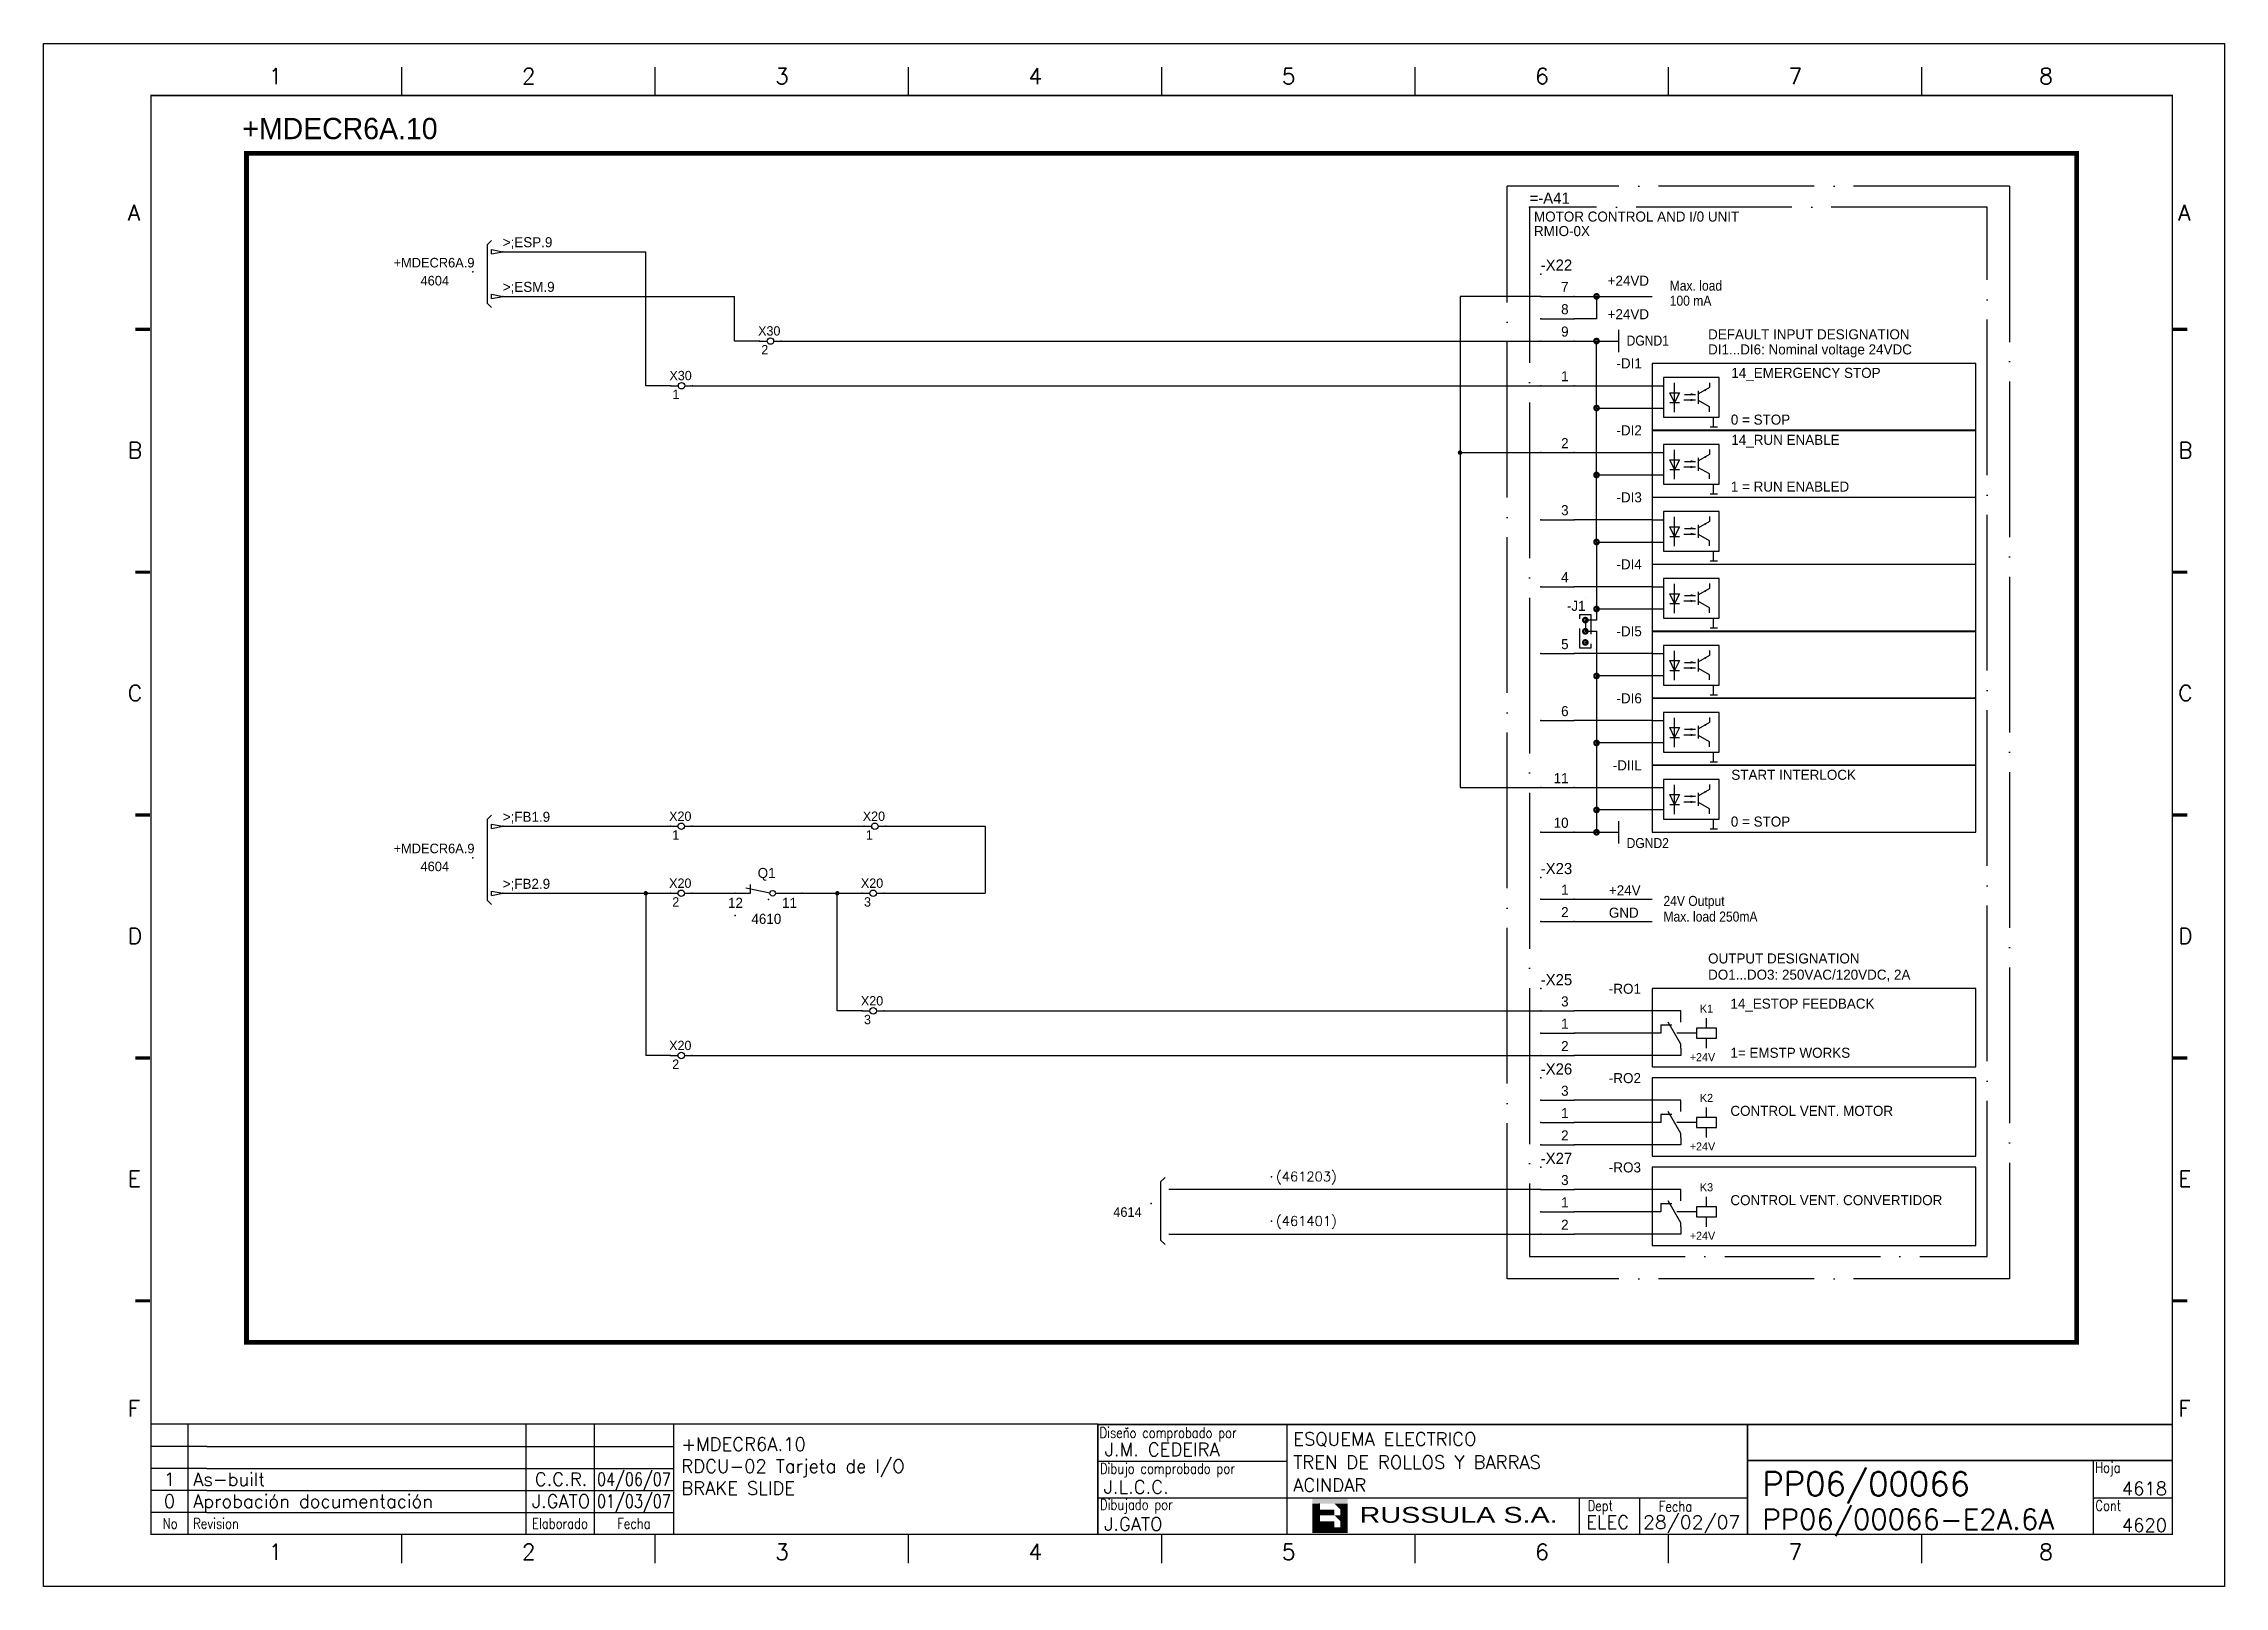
# Model space of a CAD drawing. Extents: x -275 to 145, y -1951 to 425.
# Drawn here: x -275.1 to 144.9, y -1059.9 to -762.9 of the extents above; entities that cross this region are included whole.
import ezdxf
from ezdxf.enums import TextEntityAlignment as Align

# ---------------------------------------------------------------- set-up
doc = ezdxf.new("R2010")
doc.units = 0
doc.header["$LTSCALE"] = 15
doc.header["$MEASUREMENT"] = 0
doc.header["$PDSIZE"] = 2
for name, pattern in [('DASHDOT', [1, 0.5, -0.25, 0, -0.25]), ('SOSED_FRAMEDOT', [2.5, 2, -0.25, 0, -0.25]), ('SOSED_IO', [2, 1, 1]), ('SOSED_MLINK', [0.375, 0.25, -0.125])]:
    doc.linetypes.add(name, pattern=pattern)
for name, color, linetype in [('1', 7, 'Continuous'), ('10', 5, 'Continuous'), ('2', 7, 'Continuous'), ('8', 1, 'Continuous'), ('9', 6, 'Continuous'), ('DIBUJO', 7, 'Continuous'), ('SOSED_CIRCUIT', 7, 'Continuous'), ('SOSED_DECORATIVE', 4, 'Continuous')]:
    doc.layers.add(name, color=color, linetype=linetype)
doc.styles.add('HELVETICA', font='HELV.SHX')
doc.styles.add('LABEL', font='SIMPLEX', dxfattribs={"width": 0.8, "height": 4})
doc.styles.add('ROMANS', font='ROMANS.shx', dxfattribs={"width": 0.8, "oblique": 15})

msp = doc.modelspace()

# ---------------------------------------------------------------- texts
at = {"layer": '2', "color": 6}
msp.add_text('+MDECR6A.10', height=4.0969, dxfattribs=at).set_placement((-236.8, -781.27))
at = {"layer": 'SOSED_CIRCUIT', "color": 4, "linetype": 'ByBlock'}
for s, height, p in [('+24VD', 1.934, (26.14, -808.52)), ('+24VD', 1.934, (26.14, -814.97)), ('DEFAULT INPUT DESIGNATION', 1.9345, (45.49, -818.84)), ('-J1', 1.934, (18.3, -871.11)), ('OUTPUT DESIGNATION', 1.9345, (45.49, -938.99))]:
    msp.add_text(s, height=height, dxfattribs=at).set_placement(p, align=Align.MIDDLE_LEFT)
for s, p in [('DI1...DI6: Nominal voltage 24VDC', (45.49, -822.71)), ('DO1...DO3: 250VAC/120VDC, 2A', (45.49, -943.08))]:
    msp.add_text(s, height=1.9345, dxfattribs=at).set_placement(p)
at = {"layer": 'SOSED_DECORATIVE', "width": 0.9}
for s, p in [('Max. load', (38.1, -810.43)), ('100 mA', (38.1, -813.33)), ('DGND1', (29.8, -821.01)), ('DGND2', (29.8, -917.74))]:
    msp.add_text(s, height=1.934, dxfattribs=at).set_placement(p)
at = {"layer": 'SOSED_DECORATIVE'}
for s, p in [('+24V', (26.38, -925.88)), ('GND', (26.38, -930.18))]:
    msp.add_text(s, height=1.934, dxfattribs=at).set_placement(p, align=Align.MIDDLE_LEFT)
at = {"layer": 'SOSED_DECORATIVE', "width": 0.9}
for s, height, p in [('24V Output', 1.934, (36.89, -927.92)), ('Max. load 250mA', 1.9345, (36.89, -930.93))]:
    msp.add_text(s, height=height, dxfattribs=at).set_placement(p, align=Align.MIDDLE_LEFT)
at = {"layer": 'SOSED_DECORATIVE', "linetype": 'ByBlock'}
for s, p in [('K1', (43.92, -949.42)), ('+24V', (41.96, -958.77)), ('K2', (43.92, -966.61)), ('+24V', (41.96, -975.96)), ('K3', (43.92, -983.81)), ('+24V', (41.96, -993.16))]:
    msp.add_text(s, height=1.548, dxfattribs=at).set_placement(p)

# ---------------------------------------------------------------- blocks, each defined once
blk = doc.blocks.new('NOD')
at = {"color": 0, "linetype": 'ByBlock'}
blk.add_point((0, 0), dxfattribs=at)
at = {"color": 0, "linetype": 'ByBlock', "flags": 1}
blk.add_attdef('PINNR', (2, -2), '', height=1.8, dxfattribs=at)
blk = doc.blocks.new('3AFEC2NIOBOX01A')
at = {"color": 0, "linetype": 'ByBlock'}
for points in [[(0, -5), (0, -10), (72.5, -10), (72.5, 5)], [(72.5, 5), (0, 5), (0, 0)], [(0, 0), (0, -5)]]:
    blk.add_lwpolyline(points, dxfattribs=at)
for p in [(0, 0), (0, -5)]:
    blk.add_blockref('NOD', p, dxfattribs=at)
for tag, p in [('ID4', (-2.34, 13.63)), ('ID3', (-2.34, 10.38)), ('ID_ABS', (-2.34, 4.03)), ('ID2', (-2.34, 7.13)), ('ID1', (-2.34, 3.88)), ('1A', (4, 1)), ('2A', (4, -4))]:
    blk.add_attdef(tag, text='', height=2.25, dxfattribs=at).set_placement(p, align=Align.RIGHT)
for tag, p in [('DENOM1', (17.6, -1.72)), ('ID_FREE', (17.71, 1.75)), ('DENOM2', (17.6, -5.22)), ('DENOM3', (17.6, -8.72))]:
    blk.add_attdef(tag, p, '', height=2.25, dxfattribs=at)
for tag, p in [('REM1', (73.97, -4.05)), ('REM2', (74.05, -7.21))]:
    blk.add_attdef(tag, text='', height=2.25, dxfattribs=at).set_placement(p, align=Align.TOP_LEFT)
blk = doc.blocks.new('3AFEC3NIOBOX01A')
at = {"color": 0, "linetype": 'ByBlock'}
for points in [[(72.5, 5), (0, 5), (0, 0)], [(0, -10), (0, -12.5), (72.5, -12.5), (72.5, 5)], [(0, 0), (0, -2.5)], [(0, -2.5), (0, -5)], [(0, -5), (0, -10)]]:
    blk.add_lwpolyline(points, dxfattribs=at)
for p in [(0, 0), (0, -5), (0, -10)]:
    blk.add_blockref('NOD', p, dxfattribs=at)
for tag, p in [('ID4', (-2.53, 13.58)), ('ID3', (-2.53, 10.33)), ('ID_ABS', (-2.53, 3.99)), ('ID2', (-2.53, 7.08)), ('ID1', (-2.53, 3.83)), ('1A', (4.54, 1)), ('2A', (4.54, -4)), ('3A', (4.54, -9))]:
    blk.add_attdef(tag, text='', height=2.25, dxfattribs=at).set_placement(p, align=Align.RIGHT)
for tag, p in [('ID_FREE', (17.5, 0.5)), ('DENOM1', (17.5, -3.5)), ('DENOM2', (17.5, -7)), ('DENOM3', (17.5, -10.5))]:
    blk.add_attdef(tag, p, '', height=2.25, dxfattribs=at)
for tag, p in [('REM1', (73.97, -6.55)), ('REM2', (74.05, -9.71))]:
    blk.add_attdef(tag, text='', height=2.25, dxfattribs=at).set_placement(p, align=Align.TOP_LEFT)
blk = doc.blocks.new('3AFEKXIOTERM01A')
at = {"color": 0, "linetype": 'ByBlock'}
blk.add_line((0, 0), (7.5, 0), dxfattribs=at)
for p in [(0, 0), (7.5, 0)]:
    blk.add_blockref('NOD', p, dxfattribs=at)
blk.add_attdef('*A', text='', height=2.25, dxfattribs=at).set_placement((6.25, 1), align=Align.RIGHT)
blk = doc.blocks.new('3AFEKXIOTERM02A')
at = {"color": 0, "linetype": 'ByBlock'}
blk.add_line((0, 0), (7.5, 0), dxfattribs=at)
for p in [(0, 0), (7.5, 0)]:
    blk.add_blockref('NOD', p, dxfattribs=at)
blk.add_attdef('ID_B', (-2.43, 6.92), '', height=2.25, dxfattribs=at)
blk.add_attdef('*A', text='', height=2.25, dxfattribs=at).set_placement((6.25, 1), align=Align.RIGHT)
blk.add_attdef('CREF', text='', height=2.25, dxfattribs=at).set_placement((-7.51, -2.09), align=Align.MIDDLE_RIGHT)
blk = doc.blocks.new('ANIV')
at = {"color": 0, "linetype": 'ByBlock'}
blk.add_point((0, 0), dxfattribs=at)
for tag, p in [('ID4', (0, 10.5)), ('ID3', (0, 7.25)), ('ID2', (0, 4)), ('ID1', (0, 0.75))]:
    blk.add_attdef(tag, p, '', height=2.5, dxfattribs=at)
for tag, p in [('REM1', (1, -1)), ('REM2', (1, -4.25))]:
    blk.add_attdef(tag, text='', height=2.25, dxfattribs=at).set_placement(p, align=Align.TOP_LEFT)
for tag, p in [('ARTDES1', (1, -7.5)), ('ARTDES2', (1, -10.61)), ('ARTDES3', (1, -13.91)), ('ARTDES4', (1, -17.07))]:
    blk.add_attdef(tag, text='', height=2.25).set_placement(p, align=Align.TOP_LEFT)
blk = doc.blocks.new('ADOT')
at = {"color": 0, "linetype": 'ByBlock', "const_width": 0.5}
blk.add_lwpolyline([(0, -0.5, 1), (0, 0.5, 1)], format="xyb", close=True, dxfattribs=at)
at = {"color": 0, "linetype": 'ByBlock'}
blk.add_point((0, 0), dxfattribs=at)
blk = doc.blocks.new('$PP313')
at = {"layer": '2'}
blk.add_blockref('NOD', (0, 0), dxfattribs=at)
at = {"layer": '8'}
blk.add_attdef('1A', (1, -3.325), '', height=2.15, dxfattribs=at)
at = {"layer": '9'}
blk.add_attdef('ID', (1, 1), '', height=2.15, dxfattribs=at)
blk = doc.blocks.new('ASIGSNKL')
at = {"color": 0, "linetype": 'ByBlock'}
for p, q in [((-2.5, -0.5), (-2.5, 0.5)), ((-2.5, 0.5), (0, 0)), ((-2.5, -0.5), (0, 0))]:
    blk.add_line(p, q, dxfattribs=at)
blk.add_blockref('NOD', (0, 0), dxfattribs=at)
blk.add_attdef('CREF', text='', height=2.25, dxfattribs=at).set_placement((-3.5, 0), align=Align.MIDDLE_RIGHT)
blk.add_attdef('ID1', (0, 1), '', height=2.25, dxfattribs=at)
for tag, p in [('REM1', (-3.5, -2.5)), ('REM2', (-3.5, -5.75))]:
    blk.add_attdef(tag, text='', height=2.25, dxfattribs=at).set_placement(p, align=Align.TOP_RIGHT)
blk = doc.blocks.new('$$PLL21C')
for p, q in [((-2.5, 0), (-0.75, 0)), ((0.75, 0), (2.5, 0))]:
    blk.add_line(p, q)
at = {"layer": '2'}
blk.add_circle((0, 0), 0.75, dxfattribs=at)
for p in [(-2.5, 0), (2.5, 0)]:
    blk.add_blockref('NOD', p, dxfattribs=at)
at = {"layer": '8'}
blk.add_attdef('*A', (-1.5, -3.575), '', height=2.15, dxfattribs=at)
at = {"layer": '9'}
blk.add_attdef('ID', (-1.5, 1.25), '', height=2.15, dxfattribs=at)
blk = doc.blocks.new('newcajec')
at = {"layer": '1'}
for p, q in [((179.4, 20.85), (0.13, 20.85)), ((7, 20.85), (7, 0)), ((71, 20.85), (71, 0)), ((84, 20.85), (84, 0.09)), ((99, 20.85), (99, 0)), ((215.2, 20.8), (215.2, 0)), ((10.6, 16.64), (0, 16.64)), ((10.6, 16.64), (99, 16.64)), ((184.64, 20.18), (184.81, 20.01)), ((184.81, 20.01), (185.18, 20.25)), ((10.6, 12.48), (0, 12.48)), ((10.6, 12.48), (99, 12.48)), ((179.4, 13.87), (215.2, 13.87)), ((368, 14.06), (368, 0)), ((10.6, 8.32), (0, 8.32)), ((10.6, 8.32), (99, 8.32)), ((10.6, 4.16), (0, 4.16)), ((10.6, 4.16), (99, 4.16)), ((179.4, 6.93), (267.63, 6.93)), ((267.63, 6.93), (302.5, 6.93)), ((270.63, 6.91), (270.63, 0)), ((282.07, 6.93), (282.07, 0)), ((368, 6.93), (383, 6.93))]:
    blk.add_line(p, q, dxfattribs=at)
for points in [[(47.5, 272.5, 0.3, 0.3, 0), (47.5, 277.91, 0.3, 0.3, 0)], [(95.5, 272.5, 0.3, 0.3, 0), (95.5, 277.91, 0.3, 0.3, 0)], [(143.5, 272.5, 0.3, 0.3, 0), (143.5, 277.91, 0.3, 0.3, 0)], [(191.5, 272.5, 0.3, 0.3, 0), (191.5, 277.91, 0.3, 0.3, 0)], [(239.5, 272.5, 0.3, 0.3, 0), (239.5, 277.91, 0.3, 0.3, 0)], [(287.5, 272.5, 0.3, 0.3, 0), (287.5, 277.91, 0.3, 0.3, 0)], [(335.5, 272.5, 0.3, 0.3, 0), (335.5, 277.91, 0.3, 0.3, 0)], [(-2.99, 228.23, 0.6, 0.6, 0), (-0.18, 228.23, 0.6, 0.6, 0)], [(383.01, 228.23, 0.6, 0.6, 0), (385.82, 228.23, 0.6, 0.6, 0)], [(-2.99, 182.23, 0.6, 0.6, 0), (-0.18, 182.23, 0.6, 0.6, 0)], [(383.01, 182.23, 0.6, 0.6, 0), (385.82, 182.23, 0.6, 0.6, 0)], [(-2.99, 136.23, 0.6, 0.6, 0), (-0.18, 136.23, 0.6, 0.6, 0)], [(383.01, 136.23, 0.6, 0.6, 0), (385.82, 136.23, 0.6, 0.6, 0)], [(-2.99, 90.23, 0.6, 0.6, 0), (-0.18, 90.23, 0.6, 0.6, 0)], [(383.01, 90.23, 0.6, 0.6, 0), (385.82, 90.23, 0.6, 0.6, 0)], [(-2.99, 44.23, 0.6, 0.6, 0), (-0.18, 44.23, 0.6, 0.6, 0)], [(383.01, 44.23, 0.6, 0.6, 0), (385.82, 44.23, 0.6, 0.6, 0)], [(383, 20.8, 0.3, 0.3, 0), (179.4, 20.8, 0.3, 0.3, 0), (179.4, 0, 0.3, 0.3, 0)], [(302.5, 20.8, 0.3, 0.3, 0), (302.5, 0, 0.3, 0.3, 0)], [(302.5, 14, 0.3, 0.3, 0), (383, 14, 0.3, 0.3, 0)], [(47.5, -5.5, 0.3, 0.3, 0), (47.5, -0.09, 0.3, 0.3, 0)], [(95.5, -5.5, 0.3, 0.3, 0), (95.5, -0.09, 0.3, 0.3, 0)], [(143.5, -5.5, 0.3, 0.3, 0), (143.5, -0.09, 0.3, 0.3, 0)], [(191.5, -5.5, 0.3, 0.3, 0), (191.5, -0.09, 0.3, 0.3, 0)], [(239.5, -5.5, 0.3, 0.3, 0), (239.5, -0.09, 0.3, 0.3, 0)], [(287.5, -5.5, 0.3, 0.3, 0), (287.5, -0.09, 0.3, 0.3, 0)], [(335.5, -5.5, 0.3, 0.3, 0), (335.5, -0.09, 0.3, 0.3, 0)]]:
    blk.add_lwpolyline(points, format="xyseb", dxfattribs=at)
at = {"layer": '1', "const_width": 0.3}
blk.add_lwpolyline([(0, 0), (0, 272.5), (383, 272.5), (383, 0)], close=True, dxfattribs=at)
at = {"layer": '2', "color": 14}
for p, q in [((221.42, 4.69), (221.42, 5.81)), ((221.42, 2.47), (221.42, 3.58))]:
    blk.add_line(p, q, dxfattribs=at)
for points in [[(220.05, 5.81), (220.05, 6.92), (226.74, 5.81), (226.74, 6.92)], [(221.42, 2.47), (220.05, 2.47), (221.42, 5.81), (220.05, 5.81)], [(221.42, 4.69), (224.25, 4.69), (221.42, 3.58), (224.25, 3.58)], [(224.25, 5.81), (225.37, 5.81), (225.37, 4.69)], [(225.37, 5.81), (226.74, 5.81), (225.37, 1.35), (226.74, 1.35)], [(224.25, 0.24), (224.25, 2.47), (220.05, 0.24), (220.05, 2.47)], [(224.25, 3.58), (225.37, 3.58), (225.37, 2.47)], [(226.74, 1.35), (226.74, 0.24), (224.25, 1.35), (224.25, 0.24)]]:
    blk.add_solid(points, dxfattribs=at)
at = {"layer": '1', "style": 'ROMANS'}
for s, p in [('1', (22.29, 274.68)), ('2', (70.29, 274.68)), ('3', (118.29, 274.68)), ('4', (166.29, 274.68)), ('5', (214.29, 274.68)), ('6', (262.29, 274.68)), ('7', (310.29, 274.68)), ('8', (357.79, 274.68)), ('A', (-4.37, 248.84)), ('A', (384.13, 248.84)), ('B', (-4.37, 203.84)), ('B', (384.13, 203.84)), ('C', (-4.37, 157.84)), ('C', (384.13, 157.84)), ('D', (-4.37, 111.84)), ('D', (384.13, 111.84)), ('E', (-4.37, 65.84)), ('E', (384.13, 65.84)), ('F', (-4.37, 22.34)), ('F', (384.13, 22.34)), ('1', (22.29, -4.82)), ('2', (70.29, -4.82)), ('3', (118.29, -4.82)), ('4', (166.29, -4.82)), ('5', (214.29, -4.82)), ('6', (262.29, -4.82)), ('7', (310.29, -4.82)), ('8', (357.79, -4.82))]:
    blk.add_text(s, height=3, dxfattribs=at).set_placement(p)
at = {"layer": '1', "style": 'LABEL', "width": 0.8}
for s, p in [('Diseno comprobado por', (179.73, 18.27)), ('Dibujo comprobado por', (179.81, 11.47)), ('Hoja', (368.38, 11.66)), ('Dibujado por', (179.83, 4.64)), ('Fecha', (285.71, 4.3)), ('Cont', (368.43, 4.46)), ('No', (2.23, 1.05)), ('Revision', (8, 1.05))]:
    blk.add_text(s, height=2, dxfattribs=at).set_placement(p)
for s, p in [('Dept', (274.61, 4.44)), ('Elaborado', (77.5, 1.05)), ('Fecha', (91.5, 1.05))]:
    blk.add_text(s, height=2, dxfattribs=at).set_placement(p, align=Align.CENTER)
at = {"layer": '10', "style": 'ROMANS'}
for tag, p in [('REV41', (3.5, 18.74)), ('REV43', (77.7, 18.74)), ('REV31', (3.5, 14.58)), ('REV33', (77.7, 14.58)), ('REV21', (3.5, 10.42)), ('REV23', (77.7, 10.42)), ('REV11', (3.5, 6.27)), ('REV13', (77.7, 6.27))]:
    blk.add_attdef(tag, text='', height=2.5, dxfattribs=at).set_placement(p, align=Align.MIDDLE)
for tag, p, height in [('REV42', (8, 17.49), 2.5), ('SHEETNAME1', (100.5, 15.83), 2.5), ('DESIGNCHECK', (180.74, 14.83), 2.5), ('DOCUMENTTYPE', (216.43, 16.8), 2.5), ('NOTA', (305.32, 15.8), 3), ('REV32', (8, 13.33), 2.5), ('SHEETNAME2', (100.5, 11.67), 2.5), ('OBJECT', (216.43, 12.4), 2.5), ('REV22', (8, 9.17), 2.5), ('SHEETNAME3', (100.5, 7.51), 2.5), ('DRAWINGCHECK', (180.53, 7.71), 2.5), ('CUSTOMER', (216.43, 8.08), 2.5), ('ORDER', (305.32, 7.3), 4.5), ('REV12', (8, 5.01), 2.5), ('SHEETNAME4', (100.5, 3.35), 2.5), ('DOCUMENT_ID', (305.32, 0.93), 4.4), ('USER', (180.63, 0.71), 2.5), ('DEPARTMENT', (271.93, 1.05), 2.5)]:
    blk.add_attdef(tag, p, '', height=height, dxfattribs=at)
for tag, width, p, p2 in [('REV44', 1.221199, (84.53, 17.49), (98.48, 17.49)), ('REV34', 1.221199, (84.53, 13.33), (98.48, 13.33)), ('REV24', 1.221199, (84.53, 9.17), (98.48, 9.17)), ('REV14', 1.221199, (84.53, 5.01), (98.48, 5.01)), ('CREATED2', 7.039915, (282.71, 1.05), (301.14, 1.05))]:
    blk.add_attdef(tag, text='', height=2.5, dxfattribs=dict(at, width=width)).set_placement(p, p2, align=Align.FIT)
for tag, p in [('SHEET', (382, 7.43)), ('NEXTSHEET', (382, 0.5))]:
    blk.add_attdef(tag, text='', height=2.5, dxfattribs=at).set_placement(p, align=Align.RIGHT)
at = {"layer": 'DIBUJO', "color": 14, "style": 'HELVETICA', "width": 1.3}
blk.add_text('RUSSULA S.A.', height=3, dxfattribs=at).set_placement((229, 2.19))
blk = doc.blocks.new('xk070204a')
at = {"color": 7}
for p, q in [((5, 1.57), (5, -3.43)), ((5, -3.43), (7, -3.43)), ((6.25, -2.43), (5.13, -7.81)), ((5, -9.05), (5, -13.43))]:
    blk.add_line(p, q, dxfattribs=at)
blk.add_circle((5, -8.43), 0.625, dxfattribs=at)
at = {"color": 0, "linetype": 'ByBlock'}
blk.add_point((3.59, -7.5), dxfattribs=at)
for p in [(0, 0), (5, 0), (5, -15)]:
    blk.add_blockref('NOD', p, dxfattribs=at)

# ---------------------------------------------------------------- linework, layer by layer
at = {"color": 0}
for p, q in [((-159.11, -828.73), (-159.11, -802.93)), ((-137.21, -820.13), (-142.02, -820.13)), ((-154.3, -828.73), (-159.11, -828.73)), ((-150.11, -828.73), (-146.94, -828.73)), ((-146.94, -828.73), (-146.94, -828.73)), ((-150.16, -913.55), (-117.06, -913.55)), ((-159.11, -926.45), (-159.11, -957.69)), ((-150.16, -926.45), (-143.26, -926.45)), ((-130.37, -926.45), (-117.42, -926.45)), ((-122.23, -949.09), (-122.23, -926.45)), ((-117.42, -949.09), (-122.23, -949.09)), ((-154.35, -957.69), (-159.11, -957.69))]:
    msp.add_line(p, q, dxfattribs=at)
for p, q in [((-112.87, -913.55), (-93.75, -913.55)), ((-93.75, -913.55), (-93.75, -926.45)), ((-113.23, -926.45), (-93.75, -926.45))]:
    msp.add_line(p, q)
at = {"color": 0, "const_width": 0.43}
for points in [[(-2.5, -841.62, 1), (-2.07, -841.62, 1)], [(-159.32, -926.45, 1), (-158.89, -926.45, 1)], [(-122.44, -926.45, 1), (-122.01, -926.45, 1)]]:
    msp.add_lwpolyline(points, format="xyb", close=True, dxfattribs=at)
at = {"layer": '2', "color": 3, "linetype": 'DASHDOT'}
msp.add_lwpolyline([(-236, -784.02, 0.903, 0.903, 0), (116.5, -784.02, 0.903, 0.903, 0), (116.5, -1012.92, 0.903, 0.903, 0), (-236, -1012.92, 0.903, 0.903, 0), (-236, -784.02, 0.903, 0.903, 0)], format="xyseb", dxfattribs=at)
at = {"layer": 'DIBUJO'}
msp.add_line((13.25, -983.48), (-58.34, -983.48), dxfattribs=at)
msp.add_lwpolyline([(-275.08, -762.88), (144.92, -762.88), (144.92, -1059.88), (-275.08, -1059.88), (-275.08, -762.88)], dxfattribs=at)
at = {"layer": 'SOSED_CIRCUIT', "linetype": 'SOSED_FRAMEDOT'}
msp.add_lwpolyline([(11.1, -794.34), (11.1, -996.38), (99.22, -996.38), (99.22, -794.34), (11.1, -794.34)], close=True, dxfattribs=at)
at = {"layer": 'SOSED_CIRCUIT', "linetype": 'Continuous'}
for points in [[(-186.65, -802.93), (-159.11, -802.93)], [(-186.65, -811.53), (-142.02, -811.53)], [(-142.02, -820.13), (-142.02, -811.53)], [(-186.65, -913.55), (-186.65, -913.55), (-154.35, -913.55)], [(-186.65, -926.45), (-186.65, -926.45), (-153.6, -926.45)]]:
    msp.add_lwpolyline(points, dxfattribs=at)
at = {"layer": 'SOSED_CIRCUIT'}
for points in [[(13.25, -811.53), (-2.28, -811.53), (-2.28, -841.62), (13.25, -841.62)], [(-133.02, -820.13), (13.25, -820.13)], [(-146.94, -828.73), (13.25, -828.73)], [(-2.28, -841.62), (-2.28, -876.01), (-2.28, -906.11), (13.25, -906.11)], [(-113.23, -949.09), (13.25, -949.09)], [(-150.16, -957.69), (13.25, -957.69)], [(-58.34, -992.05), (-58.34, -992.05), (13.25, -992.08)]]:
    msp.add_lwpolyline(points, dxfattribs=at)
at = {"layer": 'SOSED_CIRCUIT', "color": 3, "linetype": 'SOSED_IO'}
for points in [[(19.7, -828.73), (34.74, -828.73)], [(19.7, -841.62), (34.74, -841.62)], [(34.74, -854.52), (19.7, -854.52)], [(34.74, -867.42), (19.7, -867.42)], [(34.74, -880.31), (19.7, -880.31)], [(34.74, -893.21), (19.7, -893.21)], [(19.7, -906.11), (34.74, -906.11)], [(34.74, -949.09), (19.7, -949.09)], [(34.74, -953.39), (19.7, -953.39)], [(34.74, -957.69), (19.7, -957.69)], [(34.74, -966.29), (19.7, -966.29)], [(34.74, -970.59), (19.7, -970.59)], [(34.74, -974.89), (19.7, -974.89)], [(34.74, -983.48), (19.7, -983.48)], [(34.74, -987.78), (19.7, -987.78)], [(34.74, -992.08), (19.7, -992.08)]]:
    msp.add_lwpolyline(points, dxfattribs=at)
at = {"layer": 'SOSED_DECORATIVE', "linetype": 'SOSED_FRAMEDOT'}
for p, q in [((6.8, -1000.68), (6.8, -790.32)), ((103.52, -790.32), (6.8, -790.32)), ((103.52, -790.32), (103.52, -1000.68)), ((103.52, -1000.68), (6.8, -1000.68))]:
    msp.add_line(p, q, dxfattribs=at)
at = {"layer": 'SOSED_DECORATIVE'}
for p, q in [((36.89, -827.16), (36.89, -834.78)), ((47.64, -827.16), (36.89, -827.16)), ((47.64, -834.78), (47.64, -827.16)), ((36.89, -834.78), (47.64, -834.78)), ((46.53, -836.65), (46.53, -834.78)), ((45.87, -836.65), (47.27, -836.65)), ((36.89, -840.05), (36.89, -847.68)), ((47.64, -840.05), (36.89, -840.05)), ((47.64, -847.68), (47.64, -840.05)), ((36.89, -847.68), (47.64, -847.68)), ((46.53, -849.54), (46.53, -847.68)), ((45.87, -849.54), (47.27, -849.54)), ((36.89, -852.95), (36.89, -860.58)), ((47.64, -852.95), (36.89, -852.95)), ((47.64, -860.58), (47.64, -852.95)), ((36.89, -860.58), (47.64, -860.58)), ((46.53, -862.44), (46.53, -860.58)), ((45.87, -862.44), (47.27, -862.44)), ((36.89, -865.85), (36.89, -873.47)), ((47.64, -865.85), (36.89, -865.85)), ((47.64, -873.47), (47.64, -865.85)), ((36.89, -873.47), (47.64, -873.47)), ((46.53, -875.34), (46.53, -873.47)), ((45.87, -875.34), (47.27, -875.34)), ((47.64, -878.74), (36.89, -878.74)), ((36.89, -878.74), (36.89, -886.37)), ((47.64, -886.37), (47.64, -878.74)), ((36.89, -886.37), (47.64, -886.37)), ((45.87, -888.23), (47.27, -888.23)), ((46.53, -888.23), (46.53, -886.37)), ((36.89, -891.64), (36.89, -899.27)), ((47.64, -891.64), (36.89, -891.64)), ((47.64, -899.27), (47.64, -891.64)), ((36.89, -899.27), (47.64, -899.27)), ((45.87, -901.13), (47.27, -901.13)), ((46.53, -901.13), (46.53, -899.27)), ((36.89, -904.53), (36.89, -912.16)), ((47.64, -904.53), (36.89, -904.53)), ((47.64, -912.16), (47.64, -904.53)), ((36.89, -912.16), (47.64, -912.16)), ((45.87, -914.03), (47.27, -914.03)), ((46.53, -914.03), (46.53, -912.16))]:
    msp.add_line(p, q, dxfattribs=at)
at = {"layer": 'SOSED_DECORATIVE', "linetype": 'ByBlock'}
for p, q in [((43.63, -832.2), (43.63, -829.71)), ((43.63, -845.1), (43.63, -842.61)), ((43.63, -857.99), (43.63, -855.5)), ((43.63, -870.89), (43.63, -868.4)), ((43.63, -883.78), (43.63, -881.3)), ((43.63, -896.68), (43.63, -894.19)), ((43.63, -909.58), (43.63, -907.09)), ((36.39, -951.78), (38.52, -951.78)), ((40.26, -955.51), (37.82, -951.28)), ((40.26, -951.28), (40.26, -950.49)), ((45.17, -952.43), (45.17, -950.49)), ((40.26, -956.29), (40.26, -955.51)), ((45.17, -956.29), (45.17, -954.36)), ((36.39, -968.97), (38.52, -968.97)), ((40.26, -972.7), (37.82, -968.48)), ((40.26, -968.48), (40.26, -967.69)), ((45.17, -969.62), (45.17, -967.69)), ((40.26, -973.49), (40.26, -972.7)), ((45.17, -973.49), (45.17, -971.55)), ((36.39, -986.17), (38.52, -986.17)), ((40.26, -989.9), (37.82, -985.67)), ((40.26, -985.67), (40.26, -984.88)), ((45.17, -986.82), (45.17, -984.88)), ((40.26, -990.68), (40.26, -989.9)), ((45.17, -990.68), (45.17, -988.75))]:
    msp.add_line(p, q, dxfattribs=at)
at = {"layer": 'SOSED_DECORATIVE', "linetype": 'SOSED_MLINK'}
for p, q in [((43.23, -953.39), (39.04, -953.39)), ((43.23, -970.59), (39.04, -970.59)), ((43.23, -987.78), (39.04, -987.78))]:
    msp.add_line(p, q, dxfattribs=at)
at = {"layer": 'SOSED_DECORATIVE'}
for points in [[(-188.8, -800.79), (-189.66, -801.64), (-189.66, -812.82), (-188.8, -813.68)], [(24, -811.53), (24, -815.83), (19.7, -815.83)], [(19.7, -811.53), (24, -811.53)], [(24, -811.53), (26.14, -811.53)], [(26.14, -811.53), (34.74, -811.53)], [(28.29, -822.28), (28.29, -817.98)], [(19.7, -820.13), (24, -820.13)], [(24, -833.03), (24, -820.13)], [(24, -820.13), (28.29, -820.13)], [(24, -845.92), (24, -833.03)], [(24, -833.03), (34.74, -833.03)], [(34.74, -833.03), (36.89, -833.03)], [(24, -858.82), (24, -845.92)], [(24, -845.92), (34.74, -845.92)], [(34.74, -845.92), (36.89, -845.92)], [(24, -858.82), (24, -871.72)], [(24, -858.82), (34.74, -858.82)], [(34.74, -858.82), (36.89, -858.82)], [(21.85, -869.57), (21.85, -869.57)], [(24, -871.72), (24, -873.86), (21.85, -873.86)], [(34.74, -871.72), (24, -871.72)], [(24, -871.72), (24, -871.72)], [(36.89, -871.72), (34.74, -871.72)], [(21.85, -873.86), (21.85, -876.01)], [(21.85, -876.01), (24, -876.01), (24, -884.61)], [(21.85, -876.01), (21.85, -876.01)], [(24, -884.61), (24, -897.51)], [(34.74, -884.61), (24, -884.61)], [(36.89, -884.61), (34.74, -884.61)], [(24, -897.51), (24, -910.4)], [(34.74, -897.51), (24, -897.51)], [(36.89, -897.51), (34.74, -897.51)], [(34.74, -910.4), (24, -910.4)], [(24, -910.4), (24, -914.7)], [(36.89, -910.4), (34.74, -910.4)], [(-188.8, -911.41), (-189.66, -912.27), (-189.66, -927.74), (-188.8, -928.6)], [(19.7, -914.7), (24, -914.7)], [(24, -914.7), (28.29, -914.7)], [(28.29, -916.85), (28.29, -912.55)], [(19.7, -927.6), (34.74, -927.6)], [(19.7, -931.9), (34.74, -931.9)], [(40.26, -950.49), (40.26, -949.09), (34.74, -949.09)], [(36.39, -951.78), (36.39, -953.39), (34.74, -953.39)], [(40.26, -956.29), (40.26, -957.69), (34.74, -957.69)], [(40.26, -967.69), (40.26, -966.29), (34.74, -966.29)], [(36.39, -968.97), (36.39, -970.59), (34.74, -970.59)], [(40.26, -973.49), (40.26, -974.89), (34.74, -974.89)], [(-59.09, -981.16), (-59.95, -982.02), (-59.95, -993.2), (-59.09, -994.06)], [(40.26, -984.88), (40.26, -983.48), (34.74, -983.48)], [(36.39, -986.17), (36.39, -987.78), (34.74, -987.78)], [(40.26, -990.68), (40.26, -992.08), (34.74, -992.08)]]:
    msp.add_lwpolyline(points, dxfattribs=at)
at = {"layer": 'SOSED_DECORATIVE', "linetype": 'ByBlock'}
for points in [[(34.74, -828.73), (36.89, -828.73)], [(39.96, -830.08), (39.03, -831.95), (38.09, -830.08)], [(38.09, -830.08), (39.96, -830.08)], [(39.03, -833.82), (39.03, -828.2)], [(40.85, -831.48), (43.07, -831.48)], [(40.92, -830.4), (43.07, -830.4)], [(45.73, -828.15), (45.73, -829.1), (43.63, -830.3)], [(38.09, -831.95), (39.96, -831.95)], [(45.73, -833.76), (45.73, -832.81), (43.63, -831.61)], [(34.74, -841.62), (36.89, -841.62)], [(38.09, -842.97), (39.96, -842.97)], [(39.96, -842.97), (39.03, -844.85), (38.09, -842.97)], [(39.03, -846.72), (39.03, -841.1)], [(40.92, -843.3), (43.07, -843.3)], [(45.73, -841.04), (45.73, -842), (43.63, -843.2)], [(38.09, -844.85), (39.96, -844.85)], [(40.85, -844.38), (43.07, -844.38)], [(45.73, -846.66), (45.73, -845.7), (43.63, -844.51)], [(34.74, -854.52), (36.89, -854.52)], [(39.96, -855.87), (39.03, -857.74), (38.09, -855.87)], [(38.09, -855.87), (39.96, -855.87)], [(39.03, -859.62), (39.03, -854)], [(40.92, -856.19), (43.07, -856.19)], [(45.73, -853.94), (45.73, -854.89), (43.63, -856.09)], [(38.09, -857.74), (39.96, -857.74)], [(40.85, -857.28), (43.07, -857.28)], [(45.73, -859.56), (45.73, -858.6), (43.63, -857.4)], [(34.74, -867.42), (36.89, -867.42)], [(39.96, -868.77), (39.03, -870.64), (38.09, -868.77)], [(38.09, -868.77), (39.96, -868.77)], [(39.03, -872.51), (39.03, -866.89)], [(40.92, -869.09), (43.07, -869.09)], [(45.73, -866.84), (45.73, -867.79), (43.63, -868.99)], [(38.09, -870.64), (39.96, -870.64)], [(40.85, -870.17), (43.07, -870.17)], [(45.73, -872.45), (45.73, -871.5), (43.63, -870.3)], [(34.74, -880.31), (36.89, -880.31)], [(39.96, -881.66), (39.03, -883.54), (38.09, -881.66)], [(38.09, -881.66), (39.96, -881.66)], [(39.03, -885.41), (39.03, -879.79)], [(40.92, -881.99), (43.07, -881.99)], [(45.73, -879.73), (45.73, -880.69), (43.63, -881.88)], [(38.09, -883.54), (39.96, -883.54)], [(40.85, -883.07), (43.07, -883.07)], [(45.73, -885.35), (45.73, -884.39), (43.63, -883.2)], [(34.74, -893.21), (36.89, -893.21)], [(39.96, -894.56), (39.03, -896.43), (38.09, -894.56)], [(38.09, -894.56), (39.96, -894.56)], [(39.03, -898.3), (39.03, -892.69)], [(45.73, -892.63), (45.73, -893.58), (43.63, -894.78)], [(38.09, -896.43), (39.96, -896.43)], [(40.85, -895.97), (43.07, -895.97)], [(40.92, -894.88), (43.07, -894.88)], [(45.73, -898.25), (45.73, -897.29), (43.63, -896.09)], [(34.74, -906.11), (36.89, -906.11)], [(39.03, -911.2), (39.03, -905.58)], [(45.73, -905.52), (45.73, -906.48), (43.63, -907.68)], [(38.09, -907.46), (39.96, -907.46)], [(39.96, -907.46), (39.03, -909.33), (38.09, -907.46)], [(38.09, -909.33), (39.96, -909.33)], [(40.85, -908.86), (43.07, -908.86)], [(40.92, -907.78), (43.07, -907.78)], [(45.73, -911.14), (45.73, -910.19), (43.63, -908.99)]]:
    msp.add_lwpolyline(points, dxfattribs=at)
at = {"layer": 'SOSED_DECORATIVE', "linetype": 'SOSED_MLINK'}
msp.add_lwpolyline([(20.77, -872.79), (22.92, -872.79), (22.92, -879.24), (20.77, -879.24)], close=True, dxfattribs=at)
at = {"layer": 'SOSED_DECORATIVE', "linetype": 'ByBlock'}
for points in [[(43.23, -952.43), (43.23, -954.36), (47.1, -954.36), (47.1, -952.43)], [(43.23, -969.62), (43.23, -971.55), (47.1, -971.55), (47.1, -969.62)], [(43.23, -986.82), (43.23, -988.75), (47.1, -988.75), (47.1, -986.82)]]:
    msp.add_lwpolyline(points, close=True, dxfattribs=at)
for points in [[(43.07, -830.4), (42.13, -830.17), (42.13, -830.63)], [(43.07, -831.48), (42.13, -831.25), (42.13, -831.72)], [(45.52, -829.23), (44.93, -829.79), (44.73, -829.44)], [(43.07, -843.3), (42.13, -843.06), (42.13, -843.53)], [(43.07, -844.38), (42.13, -844.15), (42.13, -844.62)], [(45.52, -842.12), (44.93, -842.68), (44.73, -842.34)], [(43.07, -856.19), (42.13, -855.96), (42.13, -856.43)], [(45.52, -855.02), (44.93, -855.58), (44.73, -855.24)], [(43.07, -857.28), (42.13, -857.04), (42.13, -857.51)], [(43.07, -869.09), (42.13, -868.86), (42.13, -869.32)], [(45.52, -867.91), (44.93, -868.48), (44.73, -868.13)], [(43.07, -870.17), (42.13, -869.94), (42.13, -870.41)], [(43.07, -881.99), (42.13, -881.75), (42.13, -882.22)], [(45.52, -880.81), (44.93, -881.37), (44.73, -881.03)], [(43.07, -883.07), (42.13, -882.84), (42.13, -883.3)], [(45.52, -893.71), (44.93, -894.27), (44.73, -893.93)], [(43.07, -894.88), (42.13, -894.65), (42.13, -895.12)], [(43.07, -895.97), (42.13, -895.73), (42.13, -896.2)], [(45.52, -906.6), (44.93, -907.16), (44.73, -906.82)], [(43.07, -907.78), (42.13, -907.54), (42.13, -908.01)], [(43.07, -908.86), (42.13, -908.63), (42.13, -909.1)]]:
    msp.add_solid(points, dxfattribs=at)

# ---------------------------------------------------------------- block references
ref = msp.add_blockref('$$PLL21C', (-135.11, -820.13), dxfattribs=dict(xscale=0.8382668966080968, yscale=0.8382668966080968, zscale=0.8382668966080968))
ref.add_attrib('ID', 'X30', (-137.46, -819.08), dxfattribs={"layer": '9', "height": 1.802})
ref.add_attrib('*A', '2', (-136.86, -822.69), dxfattribs={"layer": '8', "height": 1.8})
ref = msp.add_blockref('$$PLL21C', (-152.2, -828.73), dxfattribs=dict(xscale=0.8382668966080968, yscale=0.8382668966080968, zscale=0.8382668966080968))
ref.add_attrib('ID', 'X30', (-154.54, -827.68), dxfattribs={"layer": '9', "height": 1.802})
ref.add_attrib('*A', '1', (-153.95, -831.28), dxfattribs={"layer": '8', "height": 1.8})
ref = msp.add_blockref('$$PLL21C', (-152.26, -913.55), dxfattribs=dict(xscale=0.8382668966080968, yscale=0.8382668966080968, zscale=0.8382668966080968))
ref.add_attrib('ID', 'X20', (-154.6, -912.51), dxfattribs={"layer": '9', "height": 1.802})
ref.add_attrib('*A', '1', (-154, -916.11), dxfattribs={"layer": '8', "height": 1.8})
ref = msp.add_blockref('$$PLL21C', (-114.97, -913.55), dxfattribs=dict(xscale=0.8382668966080968, yscale=0.8382668966080968, zscale=0.8382668966080968))
ref.add_attrib('ID', 'X20', (-117.31, -912.51), dxfattribs={"layer": '9', "height": 1.802})
ref.add_attrib('*A', '1', (-116.71, -916.11), dxfattribs={"layer": '8', "height": 1.8})
ref = msp.add_blockref('$$PLL21C', (-152.26, -926.45), dxfattribs=dict(xscale=0.8382668966080968, yscale=0.8382668966080968, zscale=0.8382668966080968))
ref.add_attrib('ID', 'X20', (-154.6, -925.4), dxfattribs={"layer": '9', "height": 1.802})
ref.add_attrib('*A', '2', (-154, -929.01), dxfattribs={"layer": '8', "height": 1.8})
ref = msp.add_blockref('$$PLL21C', (-115.32, -926.45), dxfattribs=dict(xscale=0.8382668966080968, yscale=0.8382668966080968, zscale=0.8382668966080968))
ref.add_attrib('ID', 'X20', (-117.67, -925.4), dxfattribs={"layer": '9', "height": 1.802})
ref.add_attrib('*A', '3', (-117.07, -929.01), dxfattribs={"layer": '8', "height": 1.8})
ref = msp.add_blockref('$$PLL21C', (-115.32, -949.09), dxfattribs=dict(xscale=0.8382668966080968, yscale=0.8382668966080968, zscale=0.8382668966080968))
ref.add_attrib('ID', 'X20', (-117.67, -948.05), dxfattribs={"layer": '9', "height": 1.802})
ref.add_attrib('*A', '3', (-117.07, -951.65), dxfattribs={"layer": '8', "height": 1.8})
ref = msp.add_blockref('$$PLL21C', (-152.26, -957.69), dxfattribs=dict(xscale=0.8382668966080968, yscale=0.8382668966080968, zscale=0.8382668966080968))
ref.add_attrib('ID', 'X20', (-154.6, -956.64), dxfattribs={"layer": '9', "height": 1.802})
ref.add_attrib('*A', '2', (-154, -960.25), dxfattribs={"layer": '8', "height": 1.8})
ref = msp.add_blockref('$PP313', (-38.59, -981.04), dxfattribs=dict(xscale=0.859760919598028, yscale=0.859760919598028, zscale=0.859760919598028, rotation=270))
ref.add_attrib('ID', '(461203)', (-37.73, -981.9), dxfattribs={"layer": '9', "height": 1.848, "style": 'ROMANS'})
ref = msp.add_blockref('$PP313', (-38.59, -989.6), dxfattribs=dict(xscale=0.859760919598028, yscale=0.859760919598028, zscale=0.859760919598028, rotation=270))
ref.add_attrib('ID', '(461401)', (-37.73, -990.46), dxfattribs={"layer": '9', "height": 1.848, "style": 'ROMANS'})
at = {"layer": '2', "color": 7}
ref = msp.add_blockref('newcajec', (-254.4, -1049.86), dxfattribs=dict(at, xscale=1.016442892079944, yscale=1.016442892079944, zscale=1.016442892079944))
ref.add_attrib('REV24', '04/06/07', dxfattribs={"layer": '10', "height": 2.541, "style": 'ROMANS', "width": 0.728168}).set_placement((-168.49, -1040.53), (-154.3, -1040.53), align=Align.FIT)
ref.add_attrib('SHEETNAME3', 'BRAKE SLIDE', (-152.25, -1042.23), dxfattribs={"layer": '10', "height": 2.5411, "style": 'ROMANS'})
ref.add_attrib('SHEETNAME2', 'RDCU-02 Tarjeta de I/O', (-152.25, -1038), dxfattribs={"layer": '10', "height": 2.5411, "style": 'ROMANS'})
ref.add_attrib('SHEETNAME1', '+MDECR6A.10', (-152.25, -1033.77), dxfattribs={"layer": '10', "height": 2.5411, "style": 'ROMANS'})
ref.add_attrib('USER', 'J.GATO', (-70.8, -1049.14), dxfattribs={"layer": '10', "height": 2.541, "style": 'ROMANS'})
ref.add_attrib('DRAWINGCHECK', 'J.L.C.C.', (-70.9, -1042.02), dxfattribs={"layer": '10', "height": 2.541, "style": 'ROMANS'})
ref.add_attrib('DESIGNCHECK', 'J.M. CEDEIRA', (-70.69, -1034.78), dxfattribs={"layer": '10', "height": 2.5411, "style": 'ROMANS'})
ref.add_attrib('REV22', 'As-built ', (-246.27, -1040.53), dxfattribs={"layer": '10', "height": 2.541, "style": 'ROMANS'})
ref.add_attrib('REV12', 'Aprobación documentación', (-246.27, -1044.76), dxfattribs={"layer": '10', "height": 2.5411, "style": 'ROMANS'})
ref.add_attrib('REV21', '1', dxfattribs={"layer": '10', "height": 2.54, "style": 'ROMANS'}).set_placement((-250.84, -1039.26), align=Align.MIDDLE)
ref.add_attrib('REV11', '0', dxfattribs={"layer": '10', "height": 2.54, "style": 'ROMANS'}).set_placement((-250.84, -1043.49), align=Align.MIDDLE)
ref.add_attrib('REV14', '01/03/07', dxfattribs={"layer": '10', "height": 2.541, "style": 'ROMANS', "width": 0.728168}).set_placement((-168.49, -1044.76), (-154.3, -1044.76), align=Align.FIT)
ref.add_attrib('REV23', 'C.C.R.', dxfattribs={"layer": '10', "height": 2.541, "style": 'ROMANS'}).set_placement((-175.42, -1039.26), align=Align.MIDDLE)
ref.add_attrib('REV13', 'J.GATO', dxfattribs={"layer": '10', "height": 2.541, "style": 'ROMANS'}).set_placement((-175.42, -1043.49), align=Align.MIDDLE)
ref.add_attrib('DOCUMENT_ID', 'PP06/00066-E2A.6A', (55.94, -1048.91), dxfattribs={"layer": '10', "height": 3.9119, "style": 'ROMANS'})
ref.add_attrib('ORDER', 'PP06/00066', (55.94, -1042.43), dxfattribs={"layer": '10', "height": 4.574, "style": 'ROMANS'})
ref.add_attrib('CUSTOMER', 'ACINDAR', (-34.41, -1041.64), dxfattribs={"layer": '10', "height": 2.541, "style": 'ROMANS'})
ref.add_attrib('OBJECT', 'TREN DE ROLLOS Y BARRAS', (-34.41, -1037.25), dxfattribs={"layer": '10', "height": 2.5411, "style": 'ROMANS'})
ref.add_attrib('DOCUMENTTYPE', 'ESQUEMA ELECTRICO', (-34.41, -1032.78), dxfattribs={"layer": '10', "height": 2.5411, "style": 'ROMANS'})
ref.add_attrib('CREATED2', '28/02/07', dxfattribs={"layer": '10', "height": 2.541, "style": 'ROMANS', "width": 0.961976}).set_placement((32.95, -1048.79), (51.7, -1048.79), align=Align.FIT)
ref.add_attrib('DEPARTMENT', 'ELEC', (22, -1048.79), dxfattribs={"layer": '10', "height": 2.541, "style": 'ROMANS'})
ref.add_attrib('NEXTSHEET', '4620', dxfattribs={"layer": '10', "height": 2.541, "style": 'ROMANS'}).set_placement((133.88, -1049.35), align=Align.RIGHT)
ref.add_attrib('SHEET', '4618', dxfattribs={"layer": '10', "height": 2.541, "style": 'ROMANS'}).set_placement((133.88, -1042.3), align=Align.RIGHT)
at = {"layer": '2'}
ref = msp.add_blockref('$PP313', (-192.41, -806.83), dxfattribs=dict(at, xscale=0.859760919598028, yscale=0.859760919598028, zscale=0.859760919598028, rotation=90))
ref.add_attrib('ID', '+MDECR6A.9', (-207.68, -805.97), dxfattribs={"layer": '9', "height": 1.848})
ref.add_attrib('1A', '4604', (-202.49, -809.43), dxfattribs={"layer": '8', "height": 1.848})
ref = msp.add_blockref('$PP313', (-192.41, -919.6), dxfattribs=dict(at, xscale=0.859760919598028, yscale=0.859760919598028, zscale=0.859760919598028, rotation=90))
ref.add_attrib('ID', '+MDECR6A.9', (-207.68, -918.74), dxfattribs={"layer": '9', "height": 1.848})
ref.add_attrib('1A', '4604', (-202.49, -922.2), dxfattribs={"layer": '8', "height": 1.848})
ref = msp.add_blockref('$PP313', (-61.78, -986.17), dxfattribs=dict(at, xscale=0.859760919598028, yscale=0.859760919598028, zscale=0.859760919598028, rotation=90))
ref.add_attrib('1A', '4614', (-69.08, -988.74), dxfattribs={"layer": '8', "height": 1.848})
at = {"layer": 'SOSED_CIRCUIT', "xscale": 0.859760919598028, "yscale": 0.859760919598028, "zscale": 0.859760919598028}
for name, p, values in [('ANIV', (11.1, -794.34), {'ID1': '=-A41', 'REM1': 'MOTOR CONTROL AND I/0 UNIT', 'REM2': 'RMIO-0X'}), ('ANIV', (13.25, -807.23), {'ID1': '-X22'}), ('3AFEKXIOTERM01A', (13.25, -811.53), {'*A': '7'}), ('3AFEKXIOTERM01A', (13.25, -815.83), {'*A': '8'}), ('3AFEKXIOTERM01A', (13.25, -820.13), {'*A': '9'}), ('3AFEKXIOTERM02A', (13.25, -828.73), {'*A': '1'}), ('3AFEC2NIOBOX01A', (34.74, -828.73), {'ID1': '-DI1', 'ID_FREE': '14_EMERGENCY STOP', 'DENOM3': '0 = STOP'}), ('3AFEKXIOTERM02A', (13.25, -841.62), {'*A': '2'}), ('3AFEC2NIOBOX01A', (34.74, -841.62), {'ID1': '-DI2', 'ID_FREE': '14_RUN ENABLE', 'DENOM3': '1 = RUN ENABLED'}), ('3AFEKXIOTERM02A', (13.25, -854.52), {'*A': '3'}), ('3AFEC2NIOBOX01A', (34.74, -854.52), {'ID1': '-DI3'}), ('3AFEKXIOTERM02A', (13.25, -867.42), {'*A': '4'}), ('3AFEC2NIOBOX01A', (34.74, -867.42), {'ID1': '-DI4'}), ('3AFEKXIOTERM02A', (13.25, -880.31), {'*A': '5'}), ('3AFEC2NIOBOX01A', (34.74, -880.31), {'ID1': '-DI5'}), ('3AFEKXIOTERM02A', (13.25, -893.21), {'*A': '6'}), ('3AFEC2NIOBOX01A', (34.74, -893.21), {'ID1': '-DI6'}), ('3AFEC2NIOBOX01A', (34.74, -906.11), {'ID1': '-DIIL'}), ('3AFEC2NIOBOX01A', (34.74, -906.11), {'ID_FREE': 'START INTERLOCK', 'DENOM3': '0 = STOP'}), ('3AFEKXIOTERM02A', (13.25, -906.11), {'*A': '11'}), ('3AFEKXIOTERM02A', (13.25, -914.7), {'*A': '10'}), ('ANIV', (13.25, -923.41), {'ID1': '-X23'}), ('3AFEKXIOTERM01A', (13.25, -927.6), {'*A': '1'}), ('3AFEKXIOTERM01A', (13.25, -931.9), {'*A': '2'}), ('ANIV', (13.25, -944.8), {'ID1': '-X25'}), ('3AFEC3NIOBOX01A', (34.74, -949.09), {'ID1': '-RO1', 'ID_FREE': '14_ESTOP FEEDBACK', 'DENOM3': '1= EMSTP WORKS'}), ('3AFEKXIOTERM01A', (13.25, -949.09), {'*A': '3'}), ('3AFEKXIOTERM01A', (13.25, -953.39), {'*A': '1'}), ('3AFEKXIOTERM02A', (13.25, -957.69), {'*A': '2'}), ('ANIV', (13.25, -961.99), {'ID1': '-X26'}), ('3AFEC3NIOBOX01A', (34.74, -966.29), {'ID1': '-RO2', 'DENOM1': 'CONTROL VENT. MOTOR'}), ('3AFEKXIOTERM01A', (13.25, -966.29), {'*A': '3'}), ('3AFEKXIOTERM01A', (13.25, -970.59), {'*A': '1'}), ('3AFEKXIOTERM02A', (13.25, -974.89), {'*A': '2'}), ('ANIV', (13.25, -979.19), {'ID1': '-X27'}), ('3AFEC3NIOBOX01A', (34.74, -983.48), {'ID1': '-RO3', 'DENOM1': 'CONTROL VENT. CONVERTIDOR'}), ('3AFEKXIOTERM01A', (13.25, -983.48), {'*A': '3'}), ('3AFEKXIOTERM01A', (13.25, -987.78), {'*A': '1'}), ('3AFEKXIOTERM02A', (13.25, -992.08), {'*A': '2'})]:
    msp.add_blockref(name, p, dxfattribs=at).add_auto_attribs(values)
at = {"layer": 'SOSED_CIRCUIT', "color": 6}
ref = msp.add_blockref('ASIGSNKL', (-186.65, -802.93), dxfattribs=dict(at, xscale=0.859760919598028, yscale=0.859760919598028, zscale=0.859760919598028))
ref.add_attrib('ID1', '>;ESP.9', (-186.65, -802.07), dxfattribs={"layer": '0', "color": 6, "linetype": 'ByBlock', "height": 1.934})
ref = msp.add_blockref('ASIGSNKL', (-186.65, -811.53), dxfattribs=dict(at, xscale=0.859760919598028, yscale=0.859760919598028, zscale=0.859760919598028))
ref.add_attrib('ID1', '>;ESM.9', (-186.65, -810.67), dxfattribs={"layer": '0', "color": 6, "linetype": 'ByBlock', "height": 1.934})
at = {"layer": 'SOSED_CIRCUIT', "color": 6, "xscale": 0.859760919598028, "yscale": 0.859760919598028, "zscale": 0.859760919598028}
for p, values in [((-186.65, -913.55), {'ID1': '>;FB1.9'}), ((-186.65, -926.45), {'ID1': '>;FB2.9'})]:
    msp.add_blockref('ASIGSNKL', p, dxfattribs=at).add_auto_attribs(values)
at = {"layer": 'SOSED_CIRCUIT', "color": 1}
ref = msp.add_blockref('xk070204a', (-141.91, -930.75), dxfattribs=dict(at, xscale=0.859760919598028, yscale=0.859760919598028, zscale=0.859760919598028, rotation=90))
ref.add_attrib('1A', 'Q1', (-137.55, -923.5), dxfattribs={"layer": '0', "color": 6, "linetype": 'ByBlock', "height": 1.934})
ref.add_attrib('2A', '12', (-143.27, -929.25), dxfattribs={"layer": '0', "color": 0, "linetype": 'ByBlock', "height": 1.934})
ref.add_attrib('3A', '11', dxfattribs={"layer": '0', "color": 0, "linetype": 'ByBlock', "height": 1.934}).set_placement((-129.98, -929.25), align=Align.RIGHT)
ref.add_attrib('REF3', '4610', dxfattribs={"layer": '0', "color": 1, "linetype": 'ByBlock', "height": 1.934}).set_placement((-133.01, -931.37), align=Align.MIDDLE_RIGHT)
at = {"layer": 'SOSED_DECORATIVE', "xscale": 0.859760919598028, "yscale": 0.859760919598028, "zscale": 0.859760919598028}
for p in [(24, -811.53), (24, -820.13), (24, -833.03), (24, -845.92), (24, -858.82), (21.85, -873.86), (24, -871.72), (21.85, -876.01), (21.85, -878.16), (24, -884.61), (24, -897.51), (24, -910.4), (24, -914.7)]:
    msp.add_blockref('ADOT', p, dxfattribs=at)

msp.set_redraw_order([(e.dxf.handle, doc.entitydb.next_handle()) for e in msp.query("TEXT MTEXT ATTDEF DIMENSION ARC_DIMENSION")])  # texts and dimensions are drawn at this point

doc.saveas('drawing.dxf')
